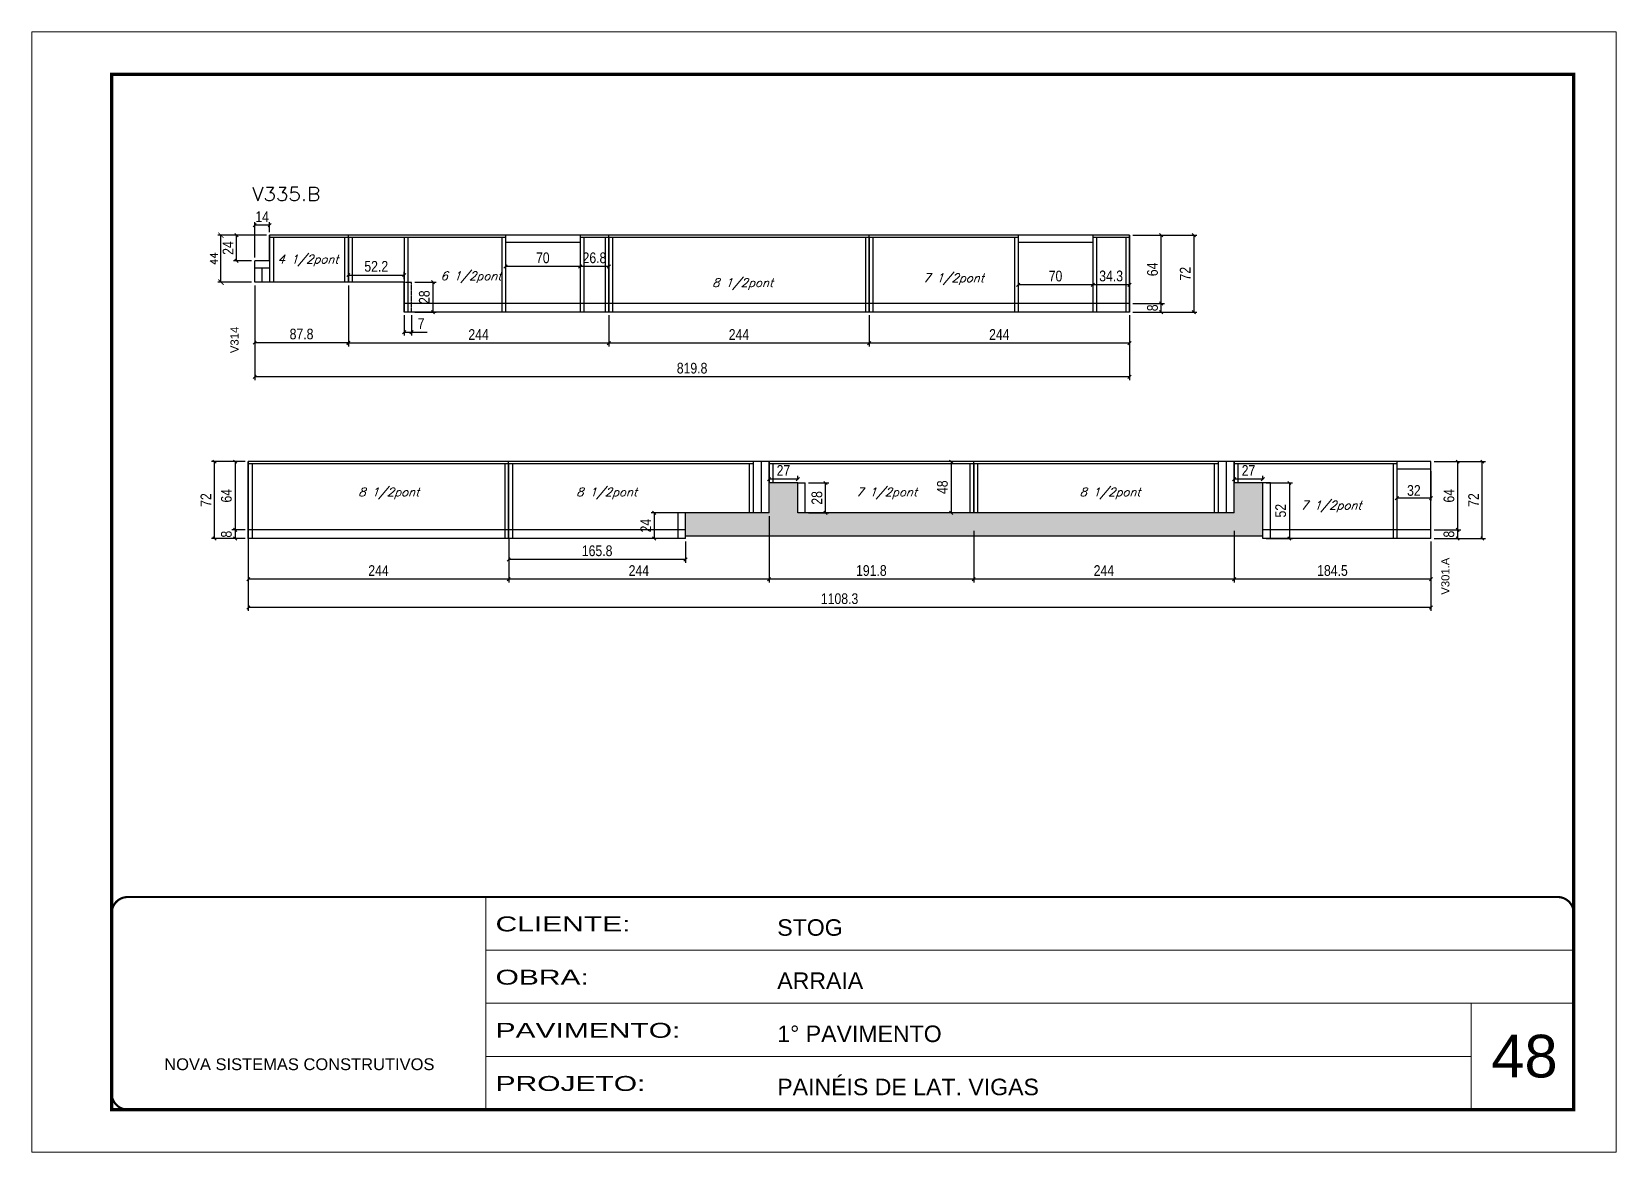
# Model space of a CAD drawing. Extents: x -3394 to 16474, y -5031 to 14397.
# Drawn here: x 9027 to 10512, y 712 to 1762 of the extents above; entities that cross this region are included whole.
import ezdxf

# ---------------------------------------------------------------- set-up
doc = ezdxf.new("R2010")
doc.units = 0
for name, pattern in [('CONTINUO', [0]), ('DASHED', [0.75, 0.5, -0.25]), ('HIDDEN', [0.375, 0.25, -0.125])]:
    doc.linetypes.add(name, pattern=pattern)
doc.layers.get('0').update_dxf_attribs({"linetype": 'CONTINUOUS'})
doc.layers.get('Defpoints').update_dxf_attribs({"linetype": 'CONTINUOUS'})
for name, color, linetype, lineweight in [('CARIMBO', 255, 'CONTINUOUS', 9), ('Folhas', 255, 'CONTINUOUS', 9), ('SARRAFO DE PRESSAO', 251, 'DASHED', 9), ('Texto Seção', 7, 'CONTINUOUS', 15)]:
    doc.layers.add(name, color=color, linetype=linetype, lineweight=lineweight)
for name, color, linetype in [('COTA', 241, 'CONTINUOUS'), ('NOMENCLATURA', 7, 'CONTINUOUS'), ('Painéis', 200, 'CONTINUOUS'), ('SARR_2.2x7', 40, 'CONTINUOUS'), ('SARR_3.5x7', 81, 'CONTINUOUS'), ('texto', 7, 'CONTINUOUS')]:
    doc.layers.add(name, color=color, linetype=linetype)
doc.styles.add('ARIAL', font='arial.ttf')
doc.styles.add('COTA TECNICA', font='techl___.ttf', dxfattribs={"height": 10})
doc.styles.add('REGUA-120', font='ROMANS.shx', dxfattribs={"height": 15})
doc.styles.add('ROMANS', font='romans.shx')
doc.styles.add('Tecnologia', font='')
doc.styles.get('Tecnologia').set_extended_font_data('Forgotten Futurist')
doc.dimstyles.new('Cota Paínel', dxfattribs={"dimtxt": 7, "dimasz": 5, "dimexe": 3, "dimexo": 3, "dimgap": 3, "dimtad": 1, "dimdec": 1, "dimzin": 12, "dimdsep": 46, "dimtxsty": 'ROMANS', "dimblk": 'ARCHTICK', "dimcen": 0, "dimclrd": 4, "dimclre": 4, "dimclrt": 1, "dimadec": 1, "dimazin": 3, "dimtfac": 1, "dimtdec": 1, "dimtmove": 0, "dimatfit": 3, "dimldrblk": 'OBLIQUE', "dimfxl": 1, "dimtolj": 1, "dimtzin": 12, "dimarcsym": 0})
doc.dimstyles.new('PAINEL', dxfattribs={"dimtxt": 10, "dimasz": 3, "dimexe": 3, "dimexo": 3, "dimgap": 3, "dimtad": 1, "dimdec": 1, "dimzin": 12, "dimdsep": 46, "dimtxsty": 'COTA TECNICA', "dimblk1": 'OBLIQUE', "dimblk2": 'OBLIQUE', "dimsah": 1, "dimcen": 0.9, "dimclrd": 4, "dimclre": 4, "dimclrt": 240, "dimadec": 1, "dimazin": 3, "dimtfac": 1, "dimtdec": 1, "dimtmove": 0, "dimatfit": 3, "dimfxl": 1, "dimtolj": 1, "dimtzin": 12, "dimarcsym": 0})

msp = doc.modelspace()

# ---------------------------------------------------------------- texts
at = {"layer": 'CARIMBO', "style": 'ARIAL'}
msp.add_text('48', height=40, dxfattribs=at).set_placement((10395.07, 782.37))
at = {"layer": 'NOMENCLATURA', "linetype": 'Continuous', "style": 'ARIAL'}
for s, p in [('V314', (9221.08, 1461.08)), ('V301.A', (10355.81, 1234.7))]:
    msp.add_text(s, height=7.567, rotation=90, dxfattribs=at).set_placement(p)
at = {"layer": 'texto', "color": 2, "char_height": 8, "attachment_point": 5, "style": 'ROMANS'}
for s, insert in [('{\\Q19;\\C256;4 1/2pont}', (9286.21, 1547.8)), ('{\\Q19;\\C256;6 1/2pont}', (9438.89, 1532.09)), ('{\\Q19;\\C256;8 1/2pont}', (9693.49, 1525.77)), ('{\\Q19;\\C256;7 1/2pont}', (9891.04, 1530.23)), ('{\\Q19;\\C256;8 1/2pont}', (9361.86, 1329.61)), ('{\\Q19;\\C256;8 1/2pont}', (9566.06, 1329.61)), ('{\\Q19;\\C256;7 1/2pont}', (9828.37, 1329.61)), ('{\\Q19;\\C256;8 1/2pont}', (10037.79, 1329.61)), ('{\\Q19;\\C256;7 1/2pont}', (10244.94, 1317.21))]:
    msp.add_mtext(s, dxfattribs=dict(at, insert=insert))
at = {"layer": 'Texto Seção', "style": 'REGUA-120', "width": 1.05}
msp.add_text('V335.B', height=13, dxfattribs=at).set_placement((9233.88, 1603.65))

# ---------------------------------------------------------------- blocks, each defined once
blk = doc.blocks.new('9999999999')
at = {"color": 30, "linetype": 'CONTINUO'}
for p, q in [((98564.6, 34230.2), (98564.6, 34429.4)), ((98564.6, 34379.6), (99584, 34379.6)), ((98564.6, 34329.8), (99488, 34329.8)), ((99584, 34329.8), (99488, 34329.8)), ((99488, 34329.8), (99488, 34230.2)), ((98564.6, 34280), (99488, 34280))]:
    blk.add_line(p, q, dxfattribs=at)
at = {"color": 30, "linetype": 'CONTINUO', "const_width": 2}
blk.add_lwpolyline([(99584, 34230.2), (99584, 34414.4, 0.414214), (99569, 34429.4), (98229, 34429.4, 0.414214), (98214, 34414.4), (98214, 34245.2, 0.414214), (98229, 34230.2), (99584, 34230.2)], format="xyb", dxfattribs=at)
at = {"layer": 'Folhas'}
blk.add_lwpolyline([(98139, 34190.2), (99624, 34190.2), (99624, 35240.2), (98139, 35240.2)], close=True, dxfattribs=at)
at = {"layer": 'Folhas', "color": 30, "const_width": 3}
blk.add_lwpolyline([(98214, 34230.2), (99584, 34230.2), (99584, 35200.2), (98214, 35200.2)], close=True, dxfattribs=at)
at = {"color": 7, "linetype": 'Continuous', "ltscale": 5, "style": 'ARIAL'}
for s, height, p in [('STOG', 15.48, (98837.7, 34393.1)), ('ARRAIA', 15.48, (98837.7, 34343.3)), ('1° PAVIMENTO', 15.483, (98837.7, 34293.5)), ('NOVA SISTEMAS CONSTRUTIVOS', 11.059, (98263.2, 34267.2)), ('PAINÉIS DE LAT. VIGAS', 15.483, (98837.7, 34243.7))]:
    blk.add_text(s, height=height, dxfattribs=at).set_placement(p)
at = {"layer": 'Folhas', "color": 7, "style": 'Tecnologia', "width": 1.5}
for s, p in [('CLIENTE:', (98573.7, 34397.2)), ('OBRA:', (98573.7, 34347.3)), ('PAVIMENTO:', (98573.7, 34297.5)), ('PROJETO:', (98573.7, 34247.7))]:
    blk.add_text(s, height=14, dxfattribs=at).set_placement(p)
blk = doc.blocks.new('_Oblique')
at = {"color": 0, "linetype": 'ByBlock', "lineweight": -2}
blk.add_line((-0.5, -0.5), (0.5, 0.5), dxfattribs=at)
blk = doc.blocks.new('*D1568')
at = {"layer": 'COTA', "color": 4, "linetype": 'ByBlock', "lineweight": -2, "transparency": 16777216}
for p, q in [((10154, 1284.4), (10154, 1246.2)), ((10338.5, 1284.4), (10338.5, 1246.2)), ((10338.5, 1249.2), (10154, 1249.2))]:
    blk.add_line(p, q, dxfattribs=at)
at = {"layer": 'Defpoints', "color": 0, "linetype": 'ByBlock', "transparency": 16777216}
for p in [(10154, 1287.4), (10338.5, 1287.4), (10154, 1249.2)]:
    blk.add_point(p, dxfattribs=at)
at = {"layer": 'COTA', "color": 4, "linetype": 'ByBlock', "lineweight": -2, "transparency": 16777216, "xscale": 3, "yscale": 3, "zscale": 3, "rotation": 180}
blk.add_blockref('_Oblique', (10154, 1249.2), dxfattribs=at)
at = {"layer": 'COTA', "color": 4, "linetype": 'ByBlock', "lineweight": -2, "transparency": 16777216, "xscale": 3, "yscale": 3, "zscale": 3}
blk.add_blockref('_Oblique', (10338.5, 1249.2), dxfattribs=at)
at = {"layer": 'COTA', "color": 240, "linetype": 'ByBlock', "transparency": 16777216, "insert": (10246.2, 1257.3), "char_height": 10, "attachment_point": 5, "style": 'COTA TECNICA'}
blk.add_mtext('\\A1;184.5', dxfattribs=at)
blk = doc.blocks.new('*D1492')
at = {"layer": 'COTA', "color": 4, "linetype": 'ByBlock', "lineweight": -2, "transparency": 16777216}
for p, q in [((9910, 1294.4), (9910, 1246.2)), ((10154, 1294.4), (10154, 1246.2)), ((10154, 1249.2), (9910, 1249.2))]:
    blk.add_line(p, q, dxfattribs=at)
at = {"layer": 'Defpoints', "color": 0, "linetype": 'ByBlock', "transparency": 16777216}
for p in [(9910, 1297.4), (10154, 1297.4), (9910, 1249.2)]:
    blk.add_point(p, dxfattribs=at)
at = {"layer": 'COTA', "color": 4, "linetype": 'ByBlock', "lineweight": -2, "transparency": 16777216, "xscale": 3, "yscale": 3, "zscale": 3, "rotation": 180}
blk.add_blockref('_Oblique', (9910, 1249.2), dxfattribs=at)
at = {"layer": 'COTA', "color": 4, "linetype": 'ByBlock', "lineweight": -2, "transparency": 16777216, "xscale": 3, "yscale": 3, "zscale": 3}
blk.add_blockref('_Oblique', (10154, 1249.2), dxfattribs=at)
at = {"layer": 'COTA', "color": 240, "linetype": 'ByBlock', "transparency": 16777216, "insert": (10032, 1257.3), "char_height": 10, "attachment_point": 5, "style": 'COTA TECNICA'}
blk.add_mtext('\\A1;244', dxfattribs=at)
blk = doc.blocks.new('*D1493')
at = {"layer": 'COTA', "color": 4, "linetype": 'ByBlock', "lineweight": -2, "transparency": 16777216}
for p, q in [((9718.2, 1308.4), (9718.2, 1246.2)), ((9910, 1294.4), (9910, 1246.2)), ((9910, 1249.2), (9718.2, 1249.2))]:
    blk.add_line(p, q, dxfattribs=at)
at = {"layer": 'Defpoints', "color": 0, "linetype": 'ByBlock', "transparency": 16777216}
for p in [(9718.2, 1311.4), (9910, 1297.4), (9718.2, 1249.2)]:
    blk.add_point(p, dxfattribs=at)
at = {"layer": 'COTA', "color": 4, "linetype": 'ByBlock', "lineweight": -2, "transparency": 16777216, "xscale": 3, "yscale": 3, "zscale": 3, "rotation": 180}
blk.add_blockref('_Oblique', (9718.2, 1249.2), dxfattribs=at)
at = {"layer": 'COTA', "color": 4, "linetype": 'ByBlock', "lineweight": -2, "transparency": 16777216, "xscale": 3, "yscale": 3, "zscale": 3}
blk.add_blockref('_Oblique', (9910, 1249.2), dxfattribs=at)
at = {"layer": 'COTA', "color": 240, "linetype": 'ByBlock', "transparency": 16777216, "insert": (9814.1, 1257.3), "char_height": 10, "attachment_point": 5, "style": 'COTA TECNICA'}
blk.add_mtext('\\A1;191.8', dxfattribs=at)
blk = doc.blocks.new('*D1494')
at = {"layer": 'COTA', "color": 4, "linetype": 'ByBlock', "lineweight": -2, "transparency": 16777216}
for p, q in [((9812, 1496.5), (9812, 1467.4)), ((10056, 1496.5), (10056, 1467.4)), ((10056, 1470.4), (9812, 1470.4))]:
    blk.add_line(p, q, dxfattribs=at)
at = {"layer": 'Defpoints', "color": 0, "linetype": 'ByBlock', "transparency": 16777216}
for p in [(9812, 1499.5), (10056, 1499.5), (9812, 1470.4)]:
    blk.add_point(p, dxfattribs=at)
at = {"layer": 'COTA', "color": 4, "linetype": 'ByBlock', "lineweight": -2, "transparency": 16777216, "xscale": 3, "yscale": 3, "zscale": 3, "rotation": 180}
blk.add_blockref('_Oblique', (9812, 1470.4), dxfattribs=at)
at = {"layer": 'COTA', "color": 4, "linetype": 'ByBlock', "lineweight": -2, "transparency": 16777216, "xscale": 3, "yscale": 3, "zscale": 3}
blk.add_blockref('_Oblique', (10056, 1470.4), dxfattribs=at)
at = {"layer": 'COTA', "color": 240, "linetype": 'ByBlock', "transparency": 16777216, "insert": (9934, 1478.5), "char_height": 10, "attachment_point": 5, "style": 'COTA TECNICA'}
blk.add_mtext('\\A1;244', dxfattribs=at)
blk = doc.blocks.new('*D1495')
at = {"layer": 'COTA', "color": 4, "linetype": 'ByBlock', "lineweight": -2, "transparency": 16777216}
for p, q in [((9568, 1496.5), (9568, 1467.4)), ((9812, 1496.5), (9812, 1467.4)), ((9812, 1470.4), (9568, 1470.4))]:
    blk.add_line(p, q, dxfattribs=at)
at = {"layer": 'Defpoints', "color": 0, "linetype": 'ByBlock', "transparency": 16777216}
for p in [(9568, 1499.5), (9812, 1499.5), (9568, 1470.4)]:
    blk.add_point(p, dxfattribs=at)
at = {"layer": 'COTA', "color": 4, "linetype": 'ByBlock', "lineweight": -2, "transparency": 16777216, "xscale": 3, "yscale": 3, "zscale": 3, "rotation": 180}
blk.add_blockref('_Oblique', (9568, 1470.4), dxfattribs=at)
at = {"layer": 'COTA', "color": 4, "linetype": 'ByBlock', "lineweight": -2, "transparency": 16777216, "xscale": 3, "yscale": 3, "zscale": 3}
blk.add_blockref('_Oblique', (9812, 1470.4), dxfattribs=at)
at = {"layer": 'COTA', "color": 240, "linetype": 'ByBlock', "transparency": 16777216, "insert": (9690, 1478.5), "char_height": 10, "attachment_point": 5, "style": 'COTA TECNICA'}
blk.add_mtext('\\A1;244', dxfattribs=at)
blk = doc.blocks.new('*D1496')
at = {"layer": 'COTA', "color": 4, "linetype": 'ByBlock', "lineweight": -2, "transparency": 16777216}
for p, q in [((9324, 1524.5), (9324, 1467.4)), ((9568, 1496.5), (9568, 1467.4)), ((9568, 1470.4), (9324, 1470.4))]:
    blk.add_line(p, q, dxfattribs=at)
at = {"layer": 'Defpoints', "color": 0, "linetype": 'ByBlock', "transparency": 16777216}
for p in [(9324, 1527.5), (9568, 1499.5), (9324, 1470.4)]:
    blk.add_point(p, dxfattribs=at)
at = {"layer": 'COTA', "color": 4, "linetype": 'ByBlock', "lineweight": -2, "transparency": 16777216, "xscale": 3, "yscale": 3, "zscale": 3, "rotation": 180}
blk.add_blockref('_Oblique', (9324, 1470.4), dxfattribs=at)
at = {"layer": 'COTA', "color": 4, "linetype": 'ByBlock', "lineweight": -2, "transparency": 16777216, "xscale": 3, "yscale": 3, "zscale": 3}
blk.add_blockref('_Oblique', (9568, 1470.4), dxfattribs=at)
at = {"layer": 'COTA', "color": 240, "linetype": 'ByBlock', "transparency": 16777216, "insert": (9446, 1478.5), "char_height": 10, "attachment_point": 5, "style": 'COTA TECNICA'}
blk.add_mtext('\\A1;244', dxfattribs=at)
blk = doc.blocks.new('*D1497')
at = {"layer": 'COTA', "color": 4, "linetype": 'ByBlock', "lineweight": -2, "transparency": 16777216}
for p, q in [((9474.2, 1287.4), (9474.2, 1246.2)), ((9718.2, 1287.4), (9718.2, 1246.2)), ((9718.2, 1249.2), (9474.2, 1249.2))]:
    blk.add_line(p, q, dxfattribs=at)
at = {"layer": 'Defpoints', "color": 0, "linetype": 'ByBlock', "transparency": 16777216}
for p in [(9474.2, 1290.4), (9718.2, 1290.4), (9474.2, 1249.2)]:
    blk.add_point(p, dxfattribs=at)
at = {"layer": 'COTA', "color": 4, "linetype": 'ByBlock', "lineweight": -2, "transparency": 16777216, "xscale": 3, "yscale": 3, "zscale": 3, "rotation": 180}
blk.add_blockref('_Oblique', (9474.2, 1249.2), dxfattribs=at)
at = {"layer": 'COTA', "color": 4, "linetype": 'ByBlock', "lineweight": -2, "transparency": 16777216, "xscale": 3, "yscale": 3, "zscale": 3}
blk.add_blockref('_Oblique', (9718.2, 1249.2), dxfattribs=at)
at = {"layer": 'COTA', "color": 240, "linetype": 'ByBlock', "transparency": 16777216, "insert": (9596.2, 1257.3), "char_height": 10, "attachment_point": 5, "style": 'COTA TECNICA'}
blk.add_mtext('\\A1;244', dxfattribs=at)
blk = doc.blocks.new('*D1498')
at = {"layer": 'COTA', "color": 4, "linetype": 'ByBlock', "lineweight": -2, "transparency": 16777216}
for p, q in [((9230.2, 1287.4), (9230.2, 1246.2)), ((9474.2, 1287.4), (9474.2, 1246.2)), ((9474.2, 1249.2), (9230.2, 1249.2))]:
    blk.add_line(p, q, dxfattribs=at)
at = {"layer": 'Defpoints', "color": 0, "linetype": 'ByBlock', "transparency": 16777216}
for p in [(9230.2, 1290.4), (9474.2, 1290.4), (9230.2, 1249.2)]:
    blk.add_point(p, dxfattribs=at)
at = {"layer": 'COTA', "color": 4, "linetype": 'ByBlock', "lineweight": -2, "transparency": 16777216, "xscale": 3, "yscale": 3, "zscale": 3, "rotation": 180}
blk.add_blockref('_Oblique', (9230.2, 1249.2), dxfattribs=at)
at = {"layer": 'COTA', "color": 4, "linetype": 'ByBlock', "lineweight": -2, "transparency": 16777216, "xscale": 3, "yscale": 3, "zscale": 3}
blk.add_blockref('_Oblique', (9474.2, 1249.2), dxfattribs=at)
at = {"layer": 'COTA', "color": 240, "linetype": 'ByBlock', "transparency": 16777216, "insert": (9352.2, 1257.3), "char_height": 10, "attachment_point": 5, "style": 'COTA TECNICA'}
blk.add_mtext('\\A1;244', dxfattribs=at)
blk = doc.blocks.new('*D1499')
at = {"layer": 'COTA', "color": 4, "linetype": 'ByBlock', "lineweight": -2, "transparency": 16777216}
for p, q in [((9230.2, 1287.4), (9230.2, 1219.7)), ((10338.5, 1284.4), (10338.5, 1219.7)), ((10338.5, 1222.7), (9230.2, 1222.7))]:
    blk.add_line(p, q, dxfattribs=at)
at = {"layer": 'Defpoints', "color": 0, "linetype": 'ByBlock', "transparency": 16777216}
for p in [(9230.2, 1290.4), (10338.5, 1287.4), (9230.2, 1222.7)]:
    blk.add_point(p, dxfattribs=at)
at = {"layer": 'COTA', "color": 4, "linetype": 'ByBlock', "lineweight": -2, "transparency": 16777216, "xscale": 3, "yscale": 3, "zscale": 3, "rotation": 180}
blk.add_blockref('_Oblique', (9230.2, 1222.7), dxfattribs=at)
at = {"layer": 'COTA', "color": 4, "linetype": 'ByBlock', "lineweight": -2, "transparency": 16777216, "xscale": 3, "yscale": 3, "zscale": 3}
blk.add_blockref('_Oblique', (10338.5, 1222.7), dxfattribs=at)
at = {"layer": 'COTA', "color": 240, "linetype": 'ByBlock', "transparency": 16777216, "insert": (9784.3, 1230.9), "char_height": 10, "attachment_point": 5, "style": 'COTA TECNICA'}
blk.add_mtext('\\A1;1108.3', dxfattribs=at)
blk = doc.blocks.new('*D1500')
at = {"layer": 'COTA', "color": 4, "lineweight": -2, "transparency": 16777216}
for p, q in [((9227.2, 1359.4), (9195.6, 1359.4)), ((9198.6, 1287.4), (9198.6, 1359.4)), ((9227.2, 1287.4), (9195.6, 1287.4))]:
    blk.add_line(p, q, dxfattribs=at)
at = {"layer": 'Defpoints', "color": 0, "transparency": 16777216}
for p in [(9198.6, 1359.4), (9230.2, 1359.4), (9230.2, 1287.4)]:
    blk.add_point(p, dxfattribs=at)
at = {"layer": 'COTA', "color": 4, "lineweight": -2, "transparency": 16777216, "xscale": 3, "yscale": 3, "zscale": 3}
for p, rotation in [((9198.6, 1359.4), 90), ((9198.6, 1287.4), 270)]:
    blk.add_blockref('_Oblique', p, dxfattribs=dict(at, rotation=rotation))
at = {"layer": 'COTA', "color": 240, "transparency": 16777216, "insert": (9190.5, 1323.4), "char_height": 10, "attachment_point": 5, "rotation": 90, "style": 'COTA TECNICA'}
blk.add_mtext('\\A1;72', dxfattribs=at)
blk = doc.blocks.new('*D1501')
at = {"layer": 'COTA', "color": 4, "linetype": 'ByBlock', "lineweight": -2, "transparency": 16777216}
for p, q in [((9236.2, 1524.5), (9236.2, 1467.8)), ((9324, 1524.5), (9324, 1467.8)), ((9324, 1470.8), (9236.2, 1470.8))]:
    blk.add_line(p, q, dxfattribs=at)
at = {"layer": 'Defpoints', "color": 0, "linetype": 'ByBlock', "transparency": 16777216}
for p in [(9236.2, 1527.5), (9324, 1527.5), (9236.2, 1470.8)]:
    blk.add_point(p, dxfattribs=at)
at = {"layer": 'COTA', "color": 4, "linetype": 'ByBlock', "lineweight": -2, "transparency": 16777216, "xscale": 3, "yscale": 3, "zscale": 3, "rotation": 180}
blk.add_blockref('_Oblique', (9236.2, 1470.8), dxfattribs=at)
at = {"layer": 'COTA', "color": 4, "linetype": 'ByBlock', "lineweight": -2, "transparency": 16777216, "xscale": 3, "yscale": 3, "zscale": 3}
blk.add_blockref('_Oblique', (9324, 1470.8), dxfattribs=at)
at = {"layer": 'COTA', "color": 240, "linetype": 'ByBlock', "transparency": 16777216, "insert": (9280.1, 1478.9), "char_height": 10, "attachment_point": 5, "style": 'COTA TECNICA'}
blk.add_mtext('\\A1;87.8', dxfattribs=at)
blk = doc.blocks.new('*D1502')
at = {"layer": 'COTA', "color": 4, "linetype": 'ByBlock', "lineweight": -2, "transparency": 16777216}
for p, q in [((9236.2, 1524.5), (9236.2, 1435.8)), ((10056, 1496.5), (10056, 1435.8)), ((10056, 1438.8), (9236.2, 1438.8))]:
    blk.add_line(p, q, dxfattribs=at)
at = {"layer": 'Defpoints', "color": 0, "linetype": 'ByBlock', "transparency": 16777216}
for p in [(9236.2, 1527.5), (10056, 1499.5), (9236.2, 1438.8)]:
    blk.add_point(p, dxfattribs=at)
at = {"layer": 'COTA', "color": 4, "linetype": 'ByBlock', "lineweight": -2, "transparency": 16777216, "xscale": 3, "yscale": 3, "zscale": 3, "rotation": 180}
blk.add_blockref('_Oblique', (9236.2, 1438.8), dxfattribs=at)
at = {"layer": 'COTA', "color": 4, "linetype": 'ByBlock', "lineweight": -2, "transparency": 16777216, "xscale": 3, "yscale": 3, "zscale": 3}
blk.add_blockref('_Oblique', (10056, 1438.8), dxfattribs=at)
at = {"layer": 'COTA', "color": 240, "linetype": 'ByBlock', "transparency": 16777216, "insert": (9646.1, 1446.9), "char_height": 10, "attachment_point": 5, "style": 'COTA TECNICA'}
blk.add_mtext('\\A1;819.8', dxfattribs=at)
blk = doc.blocks.new('_ArchTick')
at = {"color": 0, "linetype": 'ByBlock', "const_width": 0.15}
blk.add_lwpolyline([(-0.5, -0.5), (0.5, 0.5)], dxfattribs=at)
blk = doc.blocks.new('*D1503')
at = {"layer": 'COTA', "color": 4, "lineweight": -2, "transparency": 16777216}
for p, q in [((9247.2, 1571.5), (9201.6, 1571.5)), ((9204.6, 1527.5), (9204.6, 1571.5)), ((9233.2, 1527.5), (9201.6, 1527.5))]:
    blk.add_line(p, q, dxfattribs=at)
at = {"layer": 'Defpoints', "color": 0, "transparency": 16777216}
for p in [(9204.6, 1571.5), (9250.2, 1571.5), (9236.2, 1527.5)]:
    blk.add_point(p, dxfattribs=at)
at = {"layer": 'COTA', "color": 4, "lineweight": -2, "transparency": 16777216, "xscale": 5, "yscale": 5, "zscale": 5}
for p, rotation in [((9204.6, 1571.5), 90), ((9204.6, 1527.5), 270)]:
    blk.add_blockref('_ArchTick', p, dxfattribs=dict(at, rotation=rotation))
at = {"layer": 'COTA', "color": 1, "transparency": 16777216, "insert": (9198.1, 1549.5), "char_height": 7, "attachment_point": 5, "rotation": 90, "style": 'ROMANS'}
blk.add_mtext('\\A1;44', dxfattribs=at)
blk = doc.blocks.new('*D1569')
at = {"layer": 'COTA', "color": 4, "lineweight": -2, "transparency": 16777216}
for p, q in [((10341.5, 1359.4), (10389.6, 1359.4)), ((10386.6, 1287.4), (10386.6, 1359.4)), ((10341.5, 1287.4), (10389.6, 1287.4))]:
    blk.add_line(p, q, dxfattribs=at)
at = {"layer": 'Defpoints', "color": 0, "transparency": 16777216}
for p in [(10338.5, 1359.4), (10386.6, 1359.4), (10338.5, 1287.4)]:
    blk.add_point(p, dxfattribs=at)
at = {"layer": 'COTA', "color": 4, "lineweight": -2, "transparency": 16777216, "xscale": 3, "yscale": 3, "zscale": 3}
for p, rotation in [((10386.6, 1359.4), 90), ((10386.6, 1287.4), 270)]:
    blk.add_blockref('_Oblique', p, dxfattribs=dict(at, rotation=rotation))
at = {"layer": 'COTA', "color": 240, "transparency": 16777216, "insert": (10378.5, 1323.4), "char_height": 10, "attachment_point": 5, "rotation": 90, "style": 'COTA TECNICA'}
blk.add_mtext('\\A1;72', dxfattribs=at)
blk = doc.blocks.new('*D1570')
at = {"layer": 'COTA', "color": 4, "lineweight": -2, "transparency": 16777216}
for p, q in [((9907, 1359.4), (9885.8, 1359.4)), ((9888.8, 1359.4), (9888.8, 1311.4)), ((9907, 1311.4), (9885.8, 1311.4))]:
    blk.add_line(p, q, dxfattribs=at)
at = {"layer": 'Defpoints', "color": 0, "transparency": 16777216}
for p in [(9910, 1359.4), (9888.8, 1311.4), (9910, 1311.4)]:
    blk.add_point(p, dxfattribs=at)
at = {"layer": 'COTA', "color": 4, "lineweight": -2, "transparency": 16777216, "xscale": 3, "yscale": 3, "zscale": 3}
for p, rotation in [((9888.8, 1359.4), 90), ((9888.8, 1311.4), 270)]:
    blk.add_blockref('_Oblique', p, dxfattribs=dict(at, rotation=rotation))
at = {"layer": 'COTA', "color": 240, "transparency": 16777216, "insert": (9880.7, 1335.4), "char_height": 10, "attachment_point": 5, "rotation": 90, "style": 'COTA TECNICA'}
blk.add_mtext('\\A1;48', dxfattribs=at)
blk = doc.blocks.new('*D1571')
at = {"layer": 'COTA', "color": 4, "lineweight": -2, "transparency": 16777216}
for p, q in [((9236.2, 1550.5), (9236.2, 1583.9)), ((9250.2, 1580.9), (9236.2, 1580.9)), ((9250.2, 1574.5), (9250.2, 1583.9))]:
    blk.add_line(p, q, dxfattribs=at)
at = {"layer": 'Defpoints', "color": 0, "transparency": 16777216}
for p in [(9236.2, 1580.9), (9250.2, 1571.5), (9236.2, 1547.5)]:
    blk.add_point(p, dxfattribs=at)
at = {"layer": 'COTA', "color": 4, "lineweight": -2, "transparency": 16777216, "xscale": 3, "yscale": 3, "zscale": 3, "rotation": 180}
blk.add_blockref('_Oblique', (9236.2, 1580.9), dxfattribs=at)
at = {"layer": 'COTA', "color": 4, "lineweight": -2, "transparency": 16777216, "xscale": 3, "yscale": 3, "zscale": 3}
blk.add_blockref('_Oblique', (9250.2, 1580.9), dxfattribs=at)
at = {"layer": 'COTA', "color": 240, "transparency": 16777216, "insert": (9243.2, 1588.9), "char_height": 10, "attachment_point": 5, "style": 'COTA TECNICA'}
blk.add_mtext('\\A1;14', dxfattribs=at)
blk = doc.blocks.new('*D1504')
at = {"layer": 'COTA', "color": 4, "lineweight": -2, "transparency": 16777216}
for p, q in [((9247.2, 1571.5), (9216.2, 1571.5)), ((9219.2, 1547.5), (9219.2, 1571.5)), ((9233.2, 1547.5), (9216.2, 1547.5))]:
    blk.add_line(p, q, dxfattribs=at)
at = {"layer": 'Defpoints', "color": 0, "transparency": 16777216}
for p in [(9219.2, 1571.5), (9250.2, 1571.5), (9236.2, 1547.5)]:
    blk.add_point(p, dxfattribs=at)
at = {"layer": 'COTA', "color": 4, "lineweight": -2, "transparency": 16777216, "xscale": 3, "yscale": 3, "zscale": 3}
for p, rotation in [((9219.2, 1571.5), 90), ((9219.2, 1547.5), 270)]:
    blk.add_blockref('_Oblique', p, dxfattribs=dict(at, rotation=rotation))
at = {"layer": 'COTA', "color": 240, "transparency": 16777216, "insert": (9211.2, 1559.5), "char_height": 10, "attachment_point": 5, "rotation": 90, "style": 'COTA TECNICA'}
blk.add_mtext('\\A1;24', dxfattribs=at)
blk = doc.blocks.new('*D1572')
at = {"layer": 'COTA', "color": 4, "lineweight": -2, "transparency": 16777216}
for p, q in [((10184, 1339.4), (10208.8, 1339.4)), ((10205.8, 1339.4), (10205.8, 1287.4)), ((10184, 1287.4), (10208.8, 1287.4))]:
    blk.add_line(p, q, dxfattribs=at)
at = {"layer": 'Defpoints', "color": 0, "transparency": 16777216}
for p in [(10181, 1339.4), (10181, 1287.4), (10205.8, 1287.4)]:
    blk.add_point(p, dxfattribs=at)
at = {"layer": 'COTA', "color": 4, "lineweight": -2, "transparency": 16777216, "xscale": 3, "yscale": 3, "zscale": 3}
for p, rotation in [((10205.8, 1339.4), 90), ((10205.8, 1287.4), 270)]:
    blk.add_blockref('_Oblique', p, dxfattribs=dict(at, rotation=rotation))
at = {"layer": 'COTA', "color": 240, "transparency": 16777216, "insert": (10197.7, 1313.4), "char_height": 10, "attachment_point": 5, "rotation": 90, "style": 'COTA TECNICA'}
blk.add_mtext('\\A1;52', dxfattribs=at)
blk = doc.blocks.new('*D1573')
at = {"layer": 'COTA', "color": 4, "lineweight": -2, "transparency": 16777216}
for p, q in [((10154, 1342.4), (10154, 1346)), ((10181, 1343), (10154, 1343)), ((10181, 1342.4), (10181, 1346))]:
    blk.add_line(p, q, dxfattribs=at)
at = {"layer": 'Defpoints', "color": 0, "transparency": 16777216}
for p in [(10154, 1343), (10154, 1339.4), (10181, 1339.4)]:
    blk.add_point(p, dxfattribs=at)
at = {"layer": 'COTA', "color": 4, "lineweight": -2, "transparency": 16777216, "xscale": 3, "yscale": 3, "zscale": 3, "rotation": 180}
blk.add_blockref('_Oblique', (10154, 1343), dxfattribs=at)
at = {"layer": 'COTA', "color": 4, "lineweight": -2, "transparency": 16777216, "xscale": 3, "yscale": 3, "zscale": 3}
blk.add_blockref('_Oblique', (10181, 1343), dxfattribs=at)
at = {"layer": 'COTA', "color": 240, "transparency": 16777216, "insert": (10167.5, 1351.1), "char_height": 10, "attachment_point": 5, "style": 'COTA TECNICA'}
blk.add_mtext('\\A1;27', dxfattribs=at)
blk = doc.blocks.new('*D1574')
at = {"layer": 'COTA', "color": 4, "lineweight": -2, "transparency": 16777216}
for p, q in [((9755.2, 1339.4), (9774.2, 1339.4)), ((9771.2, 1311.4), (9771.2, 1339.4)), ((9755.2, 1311.4), (9774.2, 1311.4))]:
    blk.add_line(p, q, dxfattribs=at)
at = {"layer": 'Defpoints', "color": 0, "transparency": 16777216}
for p in [(9752.2, 1339.4), (9771.2, 1339.4), (9752.2, 1311.4)]:
    blk.add_point(p, dxfattribs=at)
at = {"layer": 'COTA', "color": 4, "lineweight": -2, "transparency": 16777216, "xscale": 3, "yscale": 3, "zscale": 3}
for p, rotation in [((9771.2, 1339.4), 90), ((9771.2, 1311.4), 270)]:
    blk.add_blockref('_Oblique', p, dxfattribs=dict(at, rotation=rotation))
at = {"layer": 'COTA', "color": 240, "transparency": 16777216, "insert": (9763.1, 1325.4), "char_height": 10, "attachment_point": 5, "rotation": 90, "style": 'COTA TECNICA'}
blk.add_mtext('\\A1;28', dxfattribs=at)
blk = doc.blocks.new('*D1575')
at = {"layer": 'COTA', "color": 4, "lineweight": -2, "transparency": 16777216}
for p, q in [((9718.2, 1342.4), (9718.2, 1346)), ((9745.2, 1343), (9718.2, 1343)), ((9745.2, 1342.4), (9745.2, 1346))]:
    blk.add_line(p, q, dxfattribs=at)
at = {"layer": 'Defpoints', "color": 0, "transparency": 16777216}
for p in [(9718.2, 1343), (9718.2, 1339.4), (9745.2, 1339.4)]:
    blk.add_point(p, dxfattribs=at)
at = {"layer": 'COTA', "color": 4, "lineweight": -2, "transparency": 16777216, "xscale": 3, "yscale": 3, "zscale": 3, "rotation": 180}
blk.add_blockref('_Oblique', (9718.2, 1343), dxfattribs=at)
at = {"layer": 'COTA', "color": 4, "lineweight": -2, "transparency": 16777216, "xscale": 3, "yscale": 3, "zscale": 3}
blk.add_blockref('_Oblique', (9745.2, 1343), dxfattribs=at)
at = {"layer": 'COTA', "color": 240, "transparency": 16777216, "insert": (9731.7, 1351.1), "char_height": 10, "attachment_point": 5, "style": 'COTA TECNICA'}
blk.add_mtext('\\A1;27', dxfattribs=at)
blk = doc.blocks.new('*D1576')
at = {"layer": 'COTA', "color": 4, "lineweight": -2, "transparency": 16777216}
for p, q in [((9474.2, 1287.4), (9474.2, 1264.7)), ((9640, 1284.4), (9640, 1264.7)), ((9640, 1267.7), (9474.2, 1267.7))]:
    blk.add_line(p, q, dxfattribs=at)
at = {"layer": 'Defpoints', "color": 0, "transparency": 16777216}
for p in [(9474.2, 1290.4), (9640, 1287.4), (9474.2, 1267.7)]:
    blk.add_point(p, dxfattribs=at)
at = {"layer": 'COTA', "color": 4, "lineweight": -2, "transparency": 16777216, "xscale": 3, "yscale": 3, "zscale": 3, "rotation": 180}
blk.add_blockref('_Oblique', (9474.2, 1267.7), dxfattribs=at)
at = {"layer": 'COTA', "color": 4, "lineweight": -2, "transparency": 16777216, "xscale": 3, "yscale": 3, "zscale": 3}
blk.add_blockref('_Oblique', (9640, 1267.7), dxfattribs=at)
at = {"layer": 'COTA', "color": 240, "transparency": 16777216, "insert": (9557.1, 1275.8), "char_height": 10, "attachment_point": 5, "style": 'COTA TECNICA'}
blk.add_mtext('\\A1;165.8', dxfattribs=at)
blk = doc.blocks.new('*D1577')
at = {"layer": 'COTA', "color": 4, "lineweight": -2, "transparency": 16777216}
for p, q in [((9637, 1311.4), (9607.6, 1311.4)), ((9610.6, 1311.4), (9610.6, 1287.4)), ((9637, 1287.4), (9607.6, 1287.4))]:
    blk.add_line(p, q, dxfattribs=at)
at = {"layer": 'Defpoints', "color": 0, "transparency": 16777216}
for p in [(9640, 1311.4), (9610.6, 1287.4), (9640, 1287.4)]:
    blk.add_point(p, dxfattribs=at)
at = {"layer": 'COTA', "color": 4, "lineweight": -2, "transparency": 16777216, "xscale": 3, "yscale": 3, "zscale": 3}
for p, rotation in [((9610.6, 1311.4), 90), ((9610.6, 1287.4), 270)]:
    blk.add_blockref('_Oblique', p, dxfattribs=dict(at, rotation=rotation))
at = {"layer": 'COTA', "color": 240, "transparency": 16777216, "insert": (9602.6, 1299.4), "char_height": 10, "attachment_point": 5, "rotation": 90, "style": 'COTA TECNICA'}
blk.add_mtext('\\A1;24', dxfattribs=at)
blk = doc.blocks.new('*D1583')
at = {"layer": 'COTA', "color": 4, "lineweight": -2, "transparency": 16777216}
for p, q in [((10021.7, 1532.5), (10021.7, 1522.1)), ((10056, 1532.5), (10056, 1522.1)), ((10056, 1525.1), (10021.7, 1525.1))]:
    blk.add_line(p, q, dxfattribs=at)
at = {"layer": 'Defpoints', "color": 0, "transparency": 16777216}
for p in [(10021.7, 1535.5), (10056, 1535.5), (10021.7, 1525.1)]:
    blk.add_point(p, dxfattribs=at)
at = {"layer": 'COTA', "color": 4, "lineweight": -2, "transparency": 16777216, "xscale": 3, "yscale": 3, "zscale": 3, "rotation": 180}
blk.add_blockref('_Oblique', (10021.7, 1525.1), dxfattribs=at)
at = {"layer": 'COTA', "color": 4, "lineweight": -2, "transparency": 16777216, "xscale": 3, "yscale": 3, "zscale": 3}
blk.add_blockref('_Oblique', (10056, 1525.1), dxfattribs=at)
at = {"layer": 'COTA', "color": 240, "transparency": 16777216, "insert": (10038.8, 1533.3), "char_height": 10, "attachment_point": 5, "style": 'COTA TECNICA'}
blk.add_mtext('\\A1;34.3', dxfattribs=at)
blk = doc.blocks.new('*D1584')
at = {"layer": 'COTA', "color": 4, "lineweight": -2, "transparency": 16777216}
for p, q in [((9951.7, 1530.3), (9951.7, 1522.1)), ((10021.7, 1532.5), (10021.7, 1522.1)), ((10021.7, 1525.1), (9951.7, 1525.1))]:
    blk.add_line(p, q, dxfattribs=at)
at = {"layer": 'Defpoints', "color": 0, "transparency": 16777216}
for p in [(9951.7, 1533.3), (10021.7, 1535.5), (9951.7, 1525.1)]:
    blk.add_point(p, dxfattribs=at)
at = {"layer": 'COTA', "color": 4, "lineweight": -2, "transparency": 16777216, "xscale": 3, "yscale": 3, "zscale": 3, "rotation": 180}
blk.add_blockref('_Oblique', (9951.7, 1525.1), dxfattribs=at)
at = {"layer": 'COTA', "color": 4, "lineweight": -2, "transparency": 16777216, "xscale": 3, "yscale": 3, "zscale": 3}
blk.add_blockref('_Oblique', (10021.7, 1525.1), dxfattribs=at)
at = {"layer": 'COTA', "color": 240, "transparency": 16777216, "insert": (9986.7, 1533.2), "char_height": 10, "attachment_point": 5, "style": 'COTA TECNICA'}
blk.add_mtext('\\A1;70', dxfattribs=at)
blk = doc.blocks.new('*D1585')
at = {"layer": 'COTA', "color": 4, "lineweight": -2, "transparency": 16777216}
for p, q in [((9471.2, 1561.5), (9471.2, 1539.2)), ((9541.2, 1561.5), (9541.2, 1539.2)), ((9541.2, 1542.2), (9471.2, 1542.2))]:
    blk.add_line(p, q, dxfattribs=at)
at = {"layer": 'Defpoints', "color": 0, "transparency": 16777216}
for p in [(9471.2, 1564.5), (9541.2, 1564.5), (9471.2, 1542.2)]:
    blk.add_point(p, dxfattribs=at)
at = {"layer": 'COTA', "color": 4, "lineweight": -2, "transparency": 16777216, "xscale": 3, "yscale": 3, "zscale": 3, "rotation": 180}
blk.add_blockref('_Oblique', (9471.2, 1542.2), dxfattribs=at)
at = {"layer": 'COTA', "color": 4, "lineweight": -2, "transparency": 16777216, "xscale": 3, "yscale": 3, "zscale": 3}
blk.add_blockref('_Oblique', (9541.2, 1542.2), dxfattribs=at)
at = {"layer": 'COTA', "color": 240, "transparency": 16777216, "insert": (9506.2, 1550.3), "char_height": 10, "attachment_point": 5, "style": 'COTA TECNICA'}
blk.add_mtext('\\A1;70', dxfattribs=at)
blk = doc.blocks.new('*D1586')
at = {"layer": 'COTA', "color": 4, "lineweight": -2, "transparency": 16777216}
for p, q in [((9541.2, 1561.5), (9541.2, 1539.2)), ((9568, 1566.3), (9568, 1539.2)), ((9568, 1542.2), (9541.2, 1542.2))]:
    blk.add_line(p, q, dxfattribs=at)
at = {"layer": 'Defpoints', "color": 0, "transparency": 16777216}
for p in [(9541.2, 1564.5), (9568, 1569.3), (9541.2, 1542.2)]:
    blk.add_point(p, dxfattribs=at)
at = {"layer": 'COTA', "color": 4, "lineweight": -2, "transparency": 16777216, "xscale": 3, "yscale": 3, "zscale": 3, "rotation": 180}
blk.add_blockref('_Oblique', (9541.2, 1542.2), dxfattribs=at)
at = {"layer": 'COTA', "color": 4, "lineweight": -2, "transparency": 16777216, "xscale": 3, "yscale": 3, "zscale": 3}
blk.add_blockref('_Oblique', (9568, 1542.2), dxfattribs=at)
at = {"layer": 'COTA', "color": 240, "transparency": 16777216, "insert": (9554.6, 1550.3), "char_height": 10, "attachment_point": 5, "style": 'COTA TECNICA'}
blk.add_mtext('\\A1;26.8', dxfattribs=at)
blk = doc.blocks.new('*D1587')
at = {"layer": 'COTA', "color": 4, "lineweight": -2, "transparency": 16777216}
for p, q in [((10059, 1571.5), (10119.2, 1571.5)), ((10116.2, 1571.5), (10116.2, 1499.5)), ((10059, 1499.5), (10119.2, 1499.5))]:
    blk.add_line(p, q, dxfattribs=at)
at = {"layer": 'Defpoints', "color": 0, "transparency": 16777216}
for p in [(10056, 1571.5), (10056, 1499.5), (10116.2, 1499.5)]:
    blk.add_point(p, dxfattribs=at)
at = {"layer": 'COTA', "color": 4, "lineweight": -2, "transparency": 16777216, "xscale": 3, "yscale": 3, "zscale": 3}
for p, rotation in [((10116.2, 1571.5), 90), ((10116.2, 1499.5), 270)]:
    blk.add_blockref('_Oblique', p, dxfattribs=dict(at, rotation=rotation))
at = {"layer": 'COTA', "color": 240, "transparency": 16777216, "insert": (10108.2, 1535.5), "char_height": 10, "attachment_point": 5, "rotation": 90, "style": 'COTA TECNICA'}
blk.add_mtext('\\A1;72', dxfattribs=at)
blk = doc.blocks.new('*D1588')
at = {"layer": 'COTA', "color": 4, "lineweight": -2, "transparency": 16777216}
for p, q in [((9376.2, 1496.5), (9376.2, 1477.7)), ((9383.2, 1496.5), (9383.2, 1477.7)), ((9376.2, 1480.7), (9383.2, 1480.7)), ((9383.2, 1480.7), (9397.9, 1480.7))]:
    blk.add_line(p, q, dxfattribs=at)
at = {"layer": 'Defpoints', "color": 0, "transparency": 16777216}
for p in [(9376.2, 1499.5), (9383.2, 1499.5), (9383.2, 1480.7)]:
    blk.add_point(p, dxfattribs=at)
at = {"layer": 'COTA', "color": 4, "lineweight": -2, "transparency": 16777216, "xscale": 3, "yscale": 3, "zscale": 3, "rotation": 180}
blk.add_blockref('_Oblique', (9376.2, 1480.7), dxfattribs=at)
at = {"layer": 'COTA', "color": 4, "lineweight": -2, "transparency": 16777216, "xscale": 3, "yscale": 3, "zscale": 3}
blk.add_blockref('_Oblique', (9383.2, 1480.7), dxfattribs=at)
at = {"layer": 'COTA', "color": 240, "transparency": 16777216, "insert": (9392.1, 1488.8), "char_height": 10, "attachment_point": 5, "style": 'COTA TECNICA'}
blk.add_mtext('\\A1;7', dxfattribs=at)
blk = doc.blocks.new('*D1590')
at = {"layer": 'COTA', "color": 4, "lineweight": -2, "transparency": 16777216}
for p, q in [((9386.2, 1527.5), (9406.3, 1527.5)), ((9403.3, 1499.5), (9403.3, 1527.5)), ((9386.2, 1499.5), (9406.3, 1499.5))]:
    blk.add_line(p, q, dxfattribs=at)
at = {"layer": 'Defpoints', "color": 0, "transparency": 16777216}
for p in [(9383.2, 1527.5), (9403.3, 1527.5), (9383.2, 1499.5)]:
    blk.add_point(p, dxfattribs=at)
at = {"layer": 'COTA', "color": 4, "lineweight": -2, "transparency": 16777216, "xscale": 3, "yscale": 3, "zscale": 3}
for p, rotation in [((9403.3, 1527.5), 90), ((9403.3, 1499.5), 270)]:
    blk.add_blockref('_Oblique', p, dxfattribs=dict(at, rotation=rotation))
at = {"layer": 'COTA', "color": 240, "transparency": 16777216, "insert": (9395.2, 1513.5), "char_height": 10, "attachment_point": 5, "rotation": 90, "style": 'COTA TECNICA'}
blk.add_mtext('\\A1;28', dxfattribs=at)
blk = doc.blocks.new('*D1591')
at = {"layer": 'COTA', "color": 4, "lineweight": -2, "transparency": 16777216}
for p, q in [((9324, 1530.5), (9324, 1537.2)), ((9324, 1534.2), (9376.2, 1534.2)), ((9376.2, 1530.5), (9376.2, 1537.2))]:
    blk.add_line(p, q, dxfattribs=at)
at = {"layer": 'Defpoints', "color": 0, "transparency": 16777216}
for p in [(9376.2, 1534.2), (9324, 1527.5), (9376.2, 1527.5)]:
    blk.add_point(p, dxfattribs=at)
at = {"layer": 'COTA', "color": 4, "lineweight": -2, "transparency": 16777216, "xscale": 3, "yscale": 3, "zscale": 3, "rotation": 180}
blk.add_blockref('_Oblique', (9324, 1534.2), dxfattribs=at)
at = {"layer": 'COTA', "color": 4, "lineweight": -2, "transparency": 16777216, "xscale": 3, "yscale": 3, "zscale": 3}
blk.add_blockref('_Oblique', (9376.2, 1534.2), dxfattribs=at)
at = {"layer": 'COTA', "color": 240, "transparency": 16777216, "insert": (9350.1, 1542.3), "char_height": 10, "attachment_point": 5, "style": 'COTA TECNICA'}
blk.add_mtext('\\A1;52.2', dxfattribs=at)
blk = doc.blocks.new('*D1596')
at = {"layer": 'COTA', "color": 4, "lineweight": -2, "transparency": 16777216}
for p, q in [((10059, 1507.5), (10088.7, 1507.5)), ((10085.7, 1499.5), (10085.7, 1507.5)), ((10059, 1499.5), (10088.7, 1499.5))]:
    blk.add_line(p, q, dxfattribs=at)
at = {"layer": 'Defpoints', "color": 0, "transparency": 16777216}
for p in [(10056, 1507.5), (10085.7, 1507.5), (10056, 1499.5)]:
    blk.add_point(p, dxfattribs=at)
at = {"layer": 'COTA', "color": 4, "lineweight": -2, "transparency": 16777216, "xscale": 3, "yscale": 3, "zscale": 3}
for p, rotation in [((10085.7, 1507.5), 90), ((10085.7, 1499.5), 270)]:
    blk.add_blockref('_Oblique', p, dxfattribs=dict(at, rotation=rotation))
at = {"layer": 'COTA', "color": 240, "transparency": 16777216, "insert": (10077.6, 1503.5), "char_height": 10, "attachment_point": 5, "rotation": 90, "style": 'COTA TECNICA'}
blk.add_mtext('\\A1;8', dxfattribs=at)
blk = doc.blocks.new('*D1597')
at = {"layer": 'COTA', "color": 4, "lineweight": -2, "transparency": 16777216}
for p, q in [((10059, 1571.5), (10088.7, 1571.5)), ((10085.7, 1507.5), (10085.7, 1571.5)), ((10059, 1507.5), (10088.7, 1507.5))]:
    blk.add_line(p, q, dxfattribs=at)
at = {"layer": 'Defpoints', "color": 0, "transparency": 16777216}
for p in [(10056, 1571.5), (10085.7, 1571.5), (10056, 1507.5)]:
    blk.add_point(p, dxfattribs=at)
at = {"layer": 'COTA', "color": 4, "lineweight": -2, "transparency": 16777216, "xscale": 3, "yscale": 3, "zscale": 3}
for p, rotation in [((10085.7, 1571.5), 90), ((10085.7, 1507.5), 270)]:
    blk.add_blockref('_Oblique', p, dxfattribs=dict(at, rotation=rotation))
at = {"layer": 'COTA', "color": 240, "transparency": 16777216, "insert": (10077.6, 1539.5), "char_height": 10, "attachment_point": 5, "rotation": 90, "style": 'COTA TECNICA'}
blk.add_mtext('\\A1;64', dxfattribs=at)
blk = doc.blocks.new('*D1598')
at = {"layer": 'COTA', "color": 4, "lineweight": -2, "transparency": 16777216}
for p, q in [((9227.2, 1359.4), (9214.8, 1359.4)), ((9217.8, 1359.4), (9217.8, 1295.4)), ((9227.2, 1295.4), (9214.8, 1295.4))]:
    blk.add_line(p, q, dxfattribs=at)
at = {"layer": 'Defpoints', "color": 0, "transparency": 16777216}
for p in [(9230.2, 1359.4), (9217.8, 1295.4), (9230.2, 1295.4)]:
    blk.add_point(p, dxfattribs=at)
at = {"layer": 'COTA', "color": 4, "lineweight": -2, "transparency": 16777216, "xscale": 3, "yscale": 3, "zscale": 3}
for p, rotation in [((9217.8, 1359.4), 90), ((9217.8, 1295.4), 270)]:
    blk.add_blockref('_Oblique', p, dxfattribs=dict(at, rotation=rotation))
at = {"layer": 'COTA', "color": 240, "transparency": 16777216, "insert": (9209.7, 1327.4), "char_height": 10, "attachment_point": 5, "rotation": 90, "style": 'COTA TECNICA'}
blk.add_mtext('\\A1;64', dxfattribs=at)
blk = doc.blocks.new('*D1599')
at = {"layer": 'COTA', "color": 4, "lineweight": -2, "transparency": 16777216}
for p, q in [((9227.2, 1295.4), (9214.8, 1295.4)), ((9217.8, 1295.4), (9217.8, 1287.4)), ((9227.2, 1287.4), (9214.8, 1287.4))]:
    blk.add_line(p, q, dxfattribs=at)
at = {"layer": 'Defpoints', "color": 0, "transparency": 16777216}
for p in [(9230.2, 1295.4), (9217.8, 1287.4), (9230.2, 1287.4)]:
    blk.add_point(p, dxfattribs=at)
at = {"layer": 'COTA', "color": 4, "lineweight": -2, "transparency": 16777216, "xscale": 3, "yscale": 3, "zscale": 3}
for p, rotation in [((9217.8, 1295.4), 90), ((9217.8, 1287.4), 270)]:
    blk.add_blockref('_Oblique', p, dxfattribs=dict(at, rotation=rotation))
at = {"layer": 'COTA', "color": 240, "transparency": 16777216, "insert": (9209.7, 1291.4), "char_height": 10, "attachment_point": 5, "rotation": 90, "style": 'COTA TECNICA'}
blk.add_mtext('\\A1;8', dxfattribs=at)
blk = doc.blocks.new('*D1600')
at = {"layer": 'COTA', "color": 4, "lineweight": -2, "transparency": 16777216}
for p, q in [((10341.5, 1359.4), (10366.5, 1359.4)), ((10363.5, 1359.4), (10363.5, 1295.4)), ((10341.5, 1295.4), (10366.5, 1295.4))]:
    blk.add_line(p, q, dxfattribs=at)
at = {"layer": 'Defpoints', "color": 0, "transparency": 16777216}
for p in [(10338.5, 1359.4), (10338.5, 1295.4), (10363.5, 1295.4)]:
    blk.add_point(p, dxfattribs=at)
at = {"layer": 'COTA', "color": 4, "lineweight": -2, "transparency": 16777216, "xscale": 3, "yscale": 3, "zscale": 3}
for p, rotation in [((10363.5, 1359.4), 90), ((10363.5, 1295.4), 270)]:
    blk.add_blockref('_Oblique', p, dxfattribs=dict(at, rotation=rotation))
at = {"layer": 'COTA', "color": 240, "transparency": 16777216, "insert": (10355.4, 1327.4), "char_height": 10, "attachment_point": 5, "rotation": 90, "style": 'COTA TECNICA'}
blk.add_mtext('\\A1;64', dxfattribs=at)
blk = doc.blocks.new('*D1601')
at = {"layer": 'COTA', "color": 4, "lineweight": -2, "transparency": 16777216}
for p, q in [((10341.5, 1295.4), (10366.5, 1295.4)), ((10363.5, 1295.4), (10363.5, 1287.4)), ((10341.5, 1287.4), (10366.5, 1287.4))]:
    blk.add_line(p, q, dxfattribs=at)
at = {"layer": 'Defpoints', "color": 0, "transparency": 16777216}
for p in [(10338.5, 1295.4), (10338.5, 1287.4), (10363.5, 1287.4)]:
    blk.add_point(p, dxfattribs=at)
at = {"layer": 'COTA', "color": 4, "lineweight": -2, "transparency": 16777216, "xscale": 3, "yscale": 3, "zscale": 3}
for p, rotation in [((10363.5, 1295.4), 90), ((10363.5, 1287.4), 270)]:
    blk.add_blockref('_Oblique', p, dxfattribs=dict(at, rotation=rotation))
at = {"layer": 'COTA', "color": 240, "transparency": 16777216, "insert": (10355.4, 1291.4), "char_height": 10, "attachment_point": 5, "rotation": 90, "style": 'COTA TECNICA'}
blk.add_mtext('\\A1;8', dxfattribs=at)
blk = doc.blocks.new('*D2073')
at = {"layer": 'COTA', "color": 4, "linetype": 'Continuous', "lineweight": -2, "transparency": 16777216}
for p, q in [((10306.5, 1350.4), (10306.5, 1323.1)), ((10338.5, 1350.4), (10338.5, 1323.1)), ((10338.5, 1325.1), (10306.5, 1325.1))]:
    blk.add_line(p, q, dxfattribs=at)
at = {"layer": 'Defpoints', "color": 0, "linetype": 'Continuous', "transparency": 16777216}
for p in [(10306.5, 1352.4), (10338.5, 1352.4), (10306.5, 1325.1)]:
    blk.add_point(p, dxfattribs=at)
at = {"layer": 'COTA', "color": 4, "linetype": 'Continuous', "lineweight": -2, "transparency": 16777216, "xscale": 3, "yscale": 3, "zscale": 3, "rotation": 180}
blk.add_blockref('_Oblique', (10306.5, 1325.1), dxfattribs=at)
at = {"layer": 'COTA', "color": 4, "linetype": 'Continuous', "lineweight": -2, "transparency": 16777216, "xscale": 3, "yscale": 3, "zscale": 3}
blk.add_blockref('_Oblique', (10338.5, 1325.1), dxfattribs=at)
at = {"layer": 'COTA', "color": 240, "linetype": 'Continuous', "transparency": 16777216, "insert": (10322.5, 1332.3), "char_height": 10, "attachment_point": 5, "style": 'COTA TECNICA'}
blk.add_mtext('\\A1;32', dxfattribs=at)

# ---------------------------------------------------------------- dimensions: what is measured, and where the dimension line sits
at = {"layer": 'COTA'}
for base, p1, p2, angle, picture, middle in [((9236.19, 1580.85), (9250.19, 1571.55), (9236.19, 1547.55), 180, '*D1571', (9243.19, 1580.85)), ((9541.19, 1542.22), (9567.99, 1569.35), (9541.19, 1564.55), 180, '*D1586', (9554.59, 1542.22)), ((10021.69, 1525.06), (10055.99, 1535.55), (10021.69, 1535.55), 180, '*D1583', (10038.84, 1525.06)), ((10085.66, 1507.55), (10055.99, 1499.55), (10055.99, 1507.55), 90, '*D1596', (10085.66, 1503.55))]:
    dim = msp.add_linear_dim(base=base, p1=p1, p2=p2, angle=angle, dimstyle='PAINEL', dxfattribs=at)
    dim.commit()
    dim.dimension.update_dxf_attribs({"geometry": picture, "text_midpoint": middle, "dimtype": 160})
for base, p1, p2, angle, dimstyle, picture, middle in [((9204.61, 1571.55), (9236.19, 1527.55), (9250.19, 1571.55), 90, 'Cota Paínel', '*D1503', (9198.11, 1549.55)), ((9219.25, 1571.55), (9236.19, 1547.55), (9250.19, 1571.55), 90, 'PAINEL', '*D1504', (9211.17, 1559.55)), ((9471.19, 1542.22), (9541.19, 1564.55), (9471.19, 1564.55), 180, 'PAINEL', '*D1585', (9506.19, 1550.33)), ((10116.23, 1499.55), (10055.99, 1571.55), (10055.99, 1499.55), 90, 'PAINEL', '*D1587', (10108.16, 1535.55)), ((9403.34, 1527.55), (9383.19, 1499.55), (9383.19, 1527.55), 90, 'PAINEL', '*D1590', (9395.25, 1513.55)), ((9198.61, 1359.39), (9230.19, 1287.39), (9230.19, 1359.39), 90, 'PAINEL', '*D1500', (9190.54, 1323.39)), ((9217.83, 1295.39), (9230.19, 1359.39), (9230.19, 1295.39), 90, 'PAINEL', '*D1598', (9209.73, 1327.39)), ((9718.19, 1342.99), (9745.19, 1339.39), (9718.19, 1339.39), 180, 'PAINEL', '*D1575', (9731.69, 1351.06)), ((9888.8, 1311.39), (9909.99, 1359.39), (9909.99, 1311.39), 90, 'PAINEL', '*D1570', (9880.7, 1335.39)), ((10153.99, 1343), (10180.99, 1339.39), (10153.99, 1339.39), 180, 'PAINEL', '*D1573', (10167.49, 1351.08)), ((10386.6, 1359.39), (10338.49, 1287.39), (10338.49, 1359.39), 90, 'PAINEL', '*D1569', (10378.53, 1323.39)), ((10363.53, 1295.39), (10338.49, 1359.39), (10338.49, 1295.39), 90, 'PAINEL', '*D1600', (10355.43, 1327.39)), ((9771.2, 1339.39), (9752.19, 1311.39), (9752.19, 1339.39), 90, 'PAINEL', '*D1574', (9763.1, 1325.39)), ((10205.83, 1287.39), (10180.99, 1339.39), (10180.99, 1287.39), 90, 'PAINEL', '*D1572', (10197.72, 1313.39)), ((9610.62, 1287.39), (9639.99, 1311.39), (9639.99, 1287.39), 90, 'PAINEL', '*D1577', (9602.55, 1299.39)), ((9474.19, 1267.71), (9639.99, 1287.39), (9474.19, 1290.39), 180, 'PAINEL', '*D1576', (9557.09, 1275.84))]:
    dim = msp.add_linear_dim(base=base, p1=p1, p2=p2, angle=angle, dimstyle=dimstyle, dxfattribs=at)
    dim.commit()
    dim.dimension.update_dxf_attribs({"geometry": picture, "text_midpoint": middle})
for base, p1, p2, angle, picture, middle in [((10085.66, 1571.55), (10055.99, 1507.55), (10055.99, 1571.55), 90, '*D1597', (10077.55, 1539.55)), ((9951.69, 1525.06), (10021.69, 1535.55), (9951.69, 1533.28), 180, '*D1584', (9986.69, 1533.16))]:
    dim = msp.add_linear_dim(base=base, p1=p1, p2=p2, angle=angle, dimstyle='PAINEL', override={"dimtmove": 1}, dxfattribs=at)
    dim.commit()
    dim.dimension.update_dxf_attribs({"geometry": picture, "text_midpoint": middle})
for base, p1, p2, picture, middle in [((9376.19, 1534.23), (9323.99, 1527.55), (9376.19, 1527.55), '*D1591', (9350.09, 1542.34)), ((9383.19, 1480.73), (9376.19, 1499.55), (9383.19, 1499.55), '*D1588', (9392.06, 1488.8))]:
    dim = msp.add_linear_dim(base=base, p1=p1, p2=p2, dimstyle='PAINEL', dxfattribs=at)
    dim.commit()
    dim.dimension.update_dxf_attribs({"geometry": picture, "text_midpoint": middle})
at = {"layer": 'COTA', "linetype": 'ByBlock'}
for base, p1, p2, picture, middle in [((9236.19, 1470.78), (9323.99, 1527.55), (9236.19, 1527.55), '*D1501', (9280.09, 1478.88)), ((9567.99, 1470.39), (9811.99, 1499.55), (9567.99, 1499.55), '*D1495', (9689.99, 1478.47)), ((9718.19, 1249.2), (9909.99, 1297.39), (9718.19, 1311.39), '*D1493', (9814.09, 1257.3)), ((9230.19, 1249.2), (9474.19, 1290.39), (9230.19, 1290.39), '*D1498', (9352.19, 1257.27))]:
    dim = msp.add_linear_dim(base=base, p1=p1, p2=p2, angle=180, dimstyle='PAINEL', override={"dimtmove": 1}, dxfattribs=at)
    dim.commit()
    dim.dimension.update_dxf_attribs({"geometry": picture, "text_midpoint": middle})
for base, p1, p2, picture, middle in [((9236.19, 1438.78), (10055.99, 1499.55), (9236.19, 1527.55), '*D1502', (9646.09, 1446.88)), ((9323.99, 1470.39), (9567.99, 1499.55), (9323.99, 1527.55), '*D1496', (9445.99, 1478.47)), ((9811.99, 1470.39), (10055.99, 1499.55), (9811.99, 1499.55), '*D1494', (9933.99, 1478.47)), ((9909.99, 1249.2), (10153.99, 1297.39), (9909.99, 1297.39), '*D1492', (10031.99, 1257.27)), ((9230.19, 1222.7), (10338.49, 1287.39), (9230.19, 1290.39), '*D1499', (9784.34, 1230.94)), ((9474.19, 1249.2), (9718.19, 1290.39), (9474.19, 1290.39), '*D1497', (9596.19, 1257.27)), ((10153.99, 1249.2), (10338.49, 1287.39), (10153.99, 1287.39), '*D1568', (10246.24, 1257.33))]:
    dim = msp.add_linear_dim(base=base, p1=p1, p2=p2, angle=180, dimstyle='PAINEL', dxfattribs=at)
    dim.commit()
    dim.dimension.update_dxf_attribs({"geometry": picture, "text_midpoint": middle})
at = {"layer": 'COTA', "linetype": 'Continuous'}
dim = msp.add_linear_dim(base=(10306.49, 1325.06), p1=(10338.49, 1352.39), p2=(10306.49, 1352.39), dimstyle='PAINEL', override={"dimexe": 2, "dimexo": 2, "dimgap": 2, "dimadec": 8, "dimtix": 1, "dimatfit": 2, "dimldrblk": 'Oblique'}, dxfattribs=at)
dim.commit()
dim.dimension.update_dxf_attribs({"geometry": '*D2073', "text_midpoint": (10322.49, 1332.28)})
at = {"layer": 'COTA'}
for base, p1, p2, picture, middle in [((9217.83, 1287.39), (9230.19, 1295.39), (9230.19, 1287.39), '*D1599', (9217.83, 1291.39)), ((10363.53, 1287.39), (10338.49, 1295.39), (10338.49, 1287.39), '*D1601', (10363.53, 1291.39))]:
    dim = msp.add_linear_dim(base=base, p1=p1, p2=p2, angle=90, dimstyle='PAINEL', override={"dimtmove": 1}, dxfattribs=at)
    dim.commit()
    dim.dimension.update_dxf_attribs({"geometry": picture, "text_midpoint": middle, "dimtype": 160})

# ---------------------------------------------------------------- hatches: boundary and pattern name
at = {"layer": 'COTA', "linetype": 'Continuous'}
h = msp.add_hatch(dxfattribs=at)
h.set_pattern_fill('AR-CONC', color=256, scale=0.05)
h.set_pattern_definition([(50, (5857.208, -4862.023), (9.1092334, -0.796954), [0.9525, -10.4775]), (355, (5857.208, -4862.023), (-1.762171, 9.552842), [0.762, -8.382029]), (100.45144, (5857.967, -4862.09), (7.347062, 8.755888), [0.8095, -8.904512]), (46.1842, (5857.208, -4859.483), (13.553952, -2.102116), [1.42875, -15.71625]), (96.63556, (5858.338, -4859.658), (11.870207, 12.371306), [1.21425, -13.35678]), (351.18415, (5857.208, -4859.483), (11.870207, 12.371306), [1.142998, -12.572987]), (21, (5858.478, -4860.118), (7.5807196, -5.11326), [0.9525, -10.4775]), (326, (5858.478, -4860.118), (3.090101, 9.209398), [0.762, -8.382]), (71.45144, (5859.11, -4860.544), (10.670821, 4.096138), [0.8095, -8.904497]), (37.5, (5857.208, -4862.0232), (0.1544302, 4.227752), [0, -8.2804, 0, -8.509, 0, -8.41375]), (7.5, (5857.208, -4862.023), (3.340983, 5.0090287), [0, -4.8514, 0, -8.0899, 0, -3.20675]), (327.5, (5854.376, -4862.0232), (6.7795298, -0.2864372), [0, -3.175, 0, -9.906, 0, -13.1445]), (317.5, (5853.106, -4862.023), (7.406459, 1.2713246), [0, -4.1275, 0, -6.5786, 0, -9.3345])])
h.paths.add_polyline_path([(10180.99, 1289.39), (10180.99, 1339.39), (10153.99, 1339.39), (10153.99, 1311.39), (9745.19, 1311.39), (9745.19, 1339.39), (9718.19, 1339.39), (9718.19, 1311.39), (9639.99, 1311.39), (9639.99, 1289.39)])

# ---------------------------------------------------------------- linework, layer by layer
msp.add_line((10180.99, 1289.39), (9639.99, 1289.39), dxfattribs=at)
at = {"layer": 'Painéis', "linetype": 'ByBlock'}
for p, q in [((9376.19, 1571.55), (9250.19, 1571.55)), ((9250.19, 1547.55), (9250.19, 1571.55)), ((9323.99, 1527.55), (9323.99, 1571.55)), ((10055.99, 1571.55), (9376.19, 1571.55)), ((9567.99, 1499.55), (9567.99, 1571.55)), ((9811.99, 1499.55), (9811.99, 1571.55)), ((10055.99, 1499.55), (10055.99, 1571.55)), ((9250.19, 1547.55), (9236.19, 1547.55)), ((9236.19, 1527.55), (9236.19, 1547.55)), ((9376.19, 1527.55), (9236.19, 1527.55)), ((9376.19, 1499.55), (9376.19, 1527.55)), ((10055.99, 1507.55), (9376.19, 1507.55)), ((10055.99, 1499.55), (9376.19, 1499.55)), ((9718.19, 1359.39), (9230.19, 1359.39)), ((9230.19, 1287.39), (9230.19, 1359.39)), ((9474.19, 1287.39), (9474.19, 1359.39)), ((10153.99, 1359.39), (9718.19, 1359.39)), ((9718.19, 1311.39), (9718.19, 1359.39)), ((9909.99, 1311.39), (9909.99, 1359.39)), ((10338.49, 1359.39), (10153.99, 1359.39)), ((10153.99, 1311.39), (10153.99, 1359.39)), ((10338.49, 1287.39), (10338.49, 1359.39)), ((9745.19, 1339.39), (9718.19, 1339.39)), ((9745.19, 1311.39), (9745.19, 1339.39)), ((10180.99, 1339.39), (10153.99, 1339.39)), ((10180.99, 1287.39), (10180.99, 1339.39)), ((9639.99, 1287.39), (9639.99, 1311.39)), ((9718.19, 1311.39), (9639.99, 1311.39)), ((10153.99, 1311.39), (9745.19, 1311.39)), ((9639.99, 1295.39), (9230.19, 1295.39)), ((10338.49, 1295.39), (10180.99, 1295.39)), ((9639.99, 1287.39), (9230.19, 1287.39)), ((10338.49, 1287.39), (10180.99, 1287.39))]:
    msp.add_line(p, q, dxfattribs=at)
at = {"layer": 'SARR_2.2x7', "linetype": 'Continuous'}
for p, q in [((9323.99, 1569.35), (9250.19, 1569.35)), ((9471.19, 1569.35), (9323.99, 1569.35)), ((9541.19, 1564.55), (9471.19, 1564.55)), ((9567.99, 1569.35), (9541.19, 1569.35)), ((9811.99, 1569.35), (9567.99, 1569.35)), ((9951.69, 1569.35), (9811.99, 1569.35)), ((10021.69, 1564.55), (9951.69, 1564.55)), ((10055.99, 1569.35), (10021.69, 1569.35)), ((9250.19, 1540.55), (9236.19, 1540.55)), ((9243.19, 1527.55), (9243.19, 1540.55)), ((9474.19, 1357.19), (9230.19, 1357.19)), ((9703.19, 1357.19), (9474.19, 1357.19)), ((9711.19, 1311.39), (9711.19, 1359.39)), ((9909.99, 1357.19), (9718.19, 1357.19)), ((10138.99, 1357.19), (9909.99, 1357.19)), ((10146.99, 1311.39), (10146.99, 1359.39)), ((10306.49, 1357.19), (10153.99, 1357.19)), ((10338.49, 1352.39), (10306.49, 1352.39)), ((9745.19, 1339.39), (9752.19, 1339.39)), ((9752.19, 1311.39), (9752.19, 1339.39)), ((10187.99, 1339.39), (10180.99, 1339.39)), ((10187.99, 1287.39), (10187.99, 1339.39)), ((9632.99, 1287.39), (9632.99, 1311.39)), ((9639.99, 1311.39), (9632.99, 1311.39))]:
    msp.add_line(p, q, dxfattribs=at)
at = {"layer": 'SARR_2.2x7', "linetype": 'HIDDEN', "ltscale": 0.5}
for p in [(9376.19, 1527.55), (9383.19, 1499.55)]:
    msp.add_line(p, (9383.19, 1527.55), dxfattribs=at)
at = {"layer": 'SARR_3.5x7'}
for p, q in [((9250.19, 1571.55), (9250.19, 1527.55)), ((9253.69, 1569.35), (9253.69, 1527.55)), ((9320.49, 1569.35), (9320.49, 1527.55)), ((9323.99, 1569.35), (9323.99, 1527.55)), ((9327.49, 1569.35), (9327.49, 1527.55)), ((9376.19, 1569.35), (9376.19, 1499.55)), ((9379.69, 1569.35), (9379.69, 1499.55)), ((9467.69, 1569.35), (9467.69, 1499.55)), ((9471.19, 1571.55), (9471.19, 1499.55)), ((9541.19, 1571.55), (9541.19, 1499.55)), ((9544.69, 1569.35), (9544.69, 1499.55)), ((9564.49, 1569.35), (9564.49, 1499.55)), ((9567.99, 1569.35), (9567.99, 1499.55)), ((9571.49, 1569.35), (9571.49, 1499.55)), ((9808.49, 1569.35), (9808.49, 1499.55)), ((9811.99, 1569.35), (9811.99, 1499.55)), ((9815.49, 1569.35), (9815.49, 1499.55)), ((9948.19, 1569.35), (9948.19, 1499.55)), ((9951.69, 1571.55), (9951.69, 1499.55)), ((10021.69, 1571.55), (10021.69, 1499.55)), ((10025.19, 1569.35), (10025.19, 1499.55)), ((10052.49, 1569.35), (10052.49, 1499.55)), ((10055.99, 1571.55), (10055.99, 1499.55)), ((9253.69, 1527.55), (9250.19, 1527.55)), ((9323.99, 1527.55), (9320.49, 1527.55)), ((9327.49, 1527.55), (9323.99, 1527.55)), ((9361.19, 1527.55), (9357.69, 1527.55)), ((9567.99, 1499.55), (9564.49, 1499.55)), ((9571.49, 1499.55), (9567.99, 1499.55)), ((9811.99, 1499.55), (9808.49, 1499.55)), ((9815.49, 1499.55), (9811.99, 1499.55)), ((10055.99, 1499.55), (10052.49, 1499.55)), ((9230.19, 1359.39), (9230.19, 1287.39)), ((9233.69, 1357.19), (9233.69, 1287.39)), ((9470.69, 1357.19), (9470.69, 1287.39)), ((9474.19, 1357.19), (9474.19, 1287.39)), ((9477.69, 1357.19), (9477.69, 1287.39)), ((9699.69, 1357.19), (9699.69, 1311.39)), ((9703.19, 1359.39), (9703.19, 1311.39)), ((9718.19, 1359.39), (9718.19, 1339.39)), ((9721.69, 1357.19), (9721.69, 1339.39)), ((9906.49, 1357.19), (9906.49, 1311.39)), ((9909.99, 1357.19), (9909.99, 1311.39)), ((9913.49, 1357.19), (9913.49, 1311.39)), ((10135.49, 1357.19), (10135.49, 1311.39)), ((10138.99, 1359.39), (10138.99, 1311.39)), ((10153.99, 1359.39), (10153.99, 1339.39)), ((10157.49, 1357.19), (10157.49, 1339.39)), ((10302.99, 1357.19), (10302.99, 1287.39)), ((10306.49, 1359.39), (10306.49, 1287.39)), ((9909.99, 1311.39), (9906.49, 1311.39)), ((9913.49, 1311.39), (9909.99, 1311.39)), ((10138.99, 1311.39), (10135.49, 1311.39)), ((9233.69, 1287.39), (9230.19, 1287.39)), ((9474.19, 1287.39), (9470.69, 1287.39)), ((9477.69, 1287.39), (9474.19, 1287.39)), ((10306.49, 1287.39), (10302.99, 1287.39))]:
    msp.add_line(p, q, dxfattribs=at)

# ---------------------------------------------------------------- block references
at = {"layer": 'SARRAFO DE PRESSAO', "color": 6, "linetype": 'ByBlock'}
msp.add_blockref('9999999999', (-89111.77, -33477.98), dxfattribs=at)

msp.set_redraw_order([(e.dxf.handle, doc.entitydb.next_handle()) for e in msp.query("TEXT MTEXT ATTDEF DIMENSION ARC_DIMENSION")])  # texts and dimensions are drawn at this point

doc.saveas('drawing.dxf')
